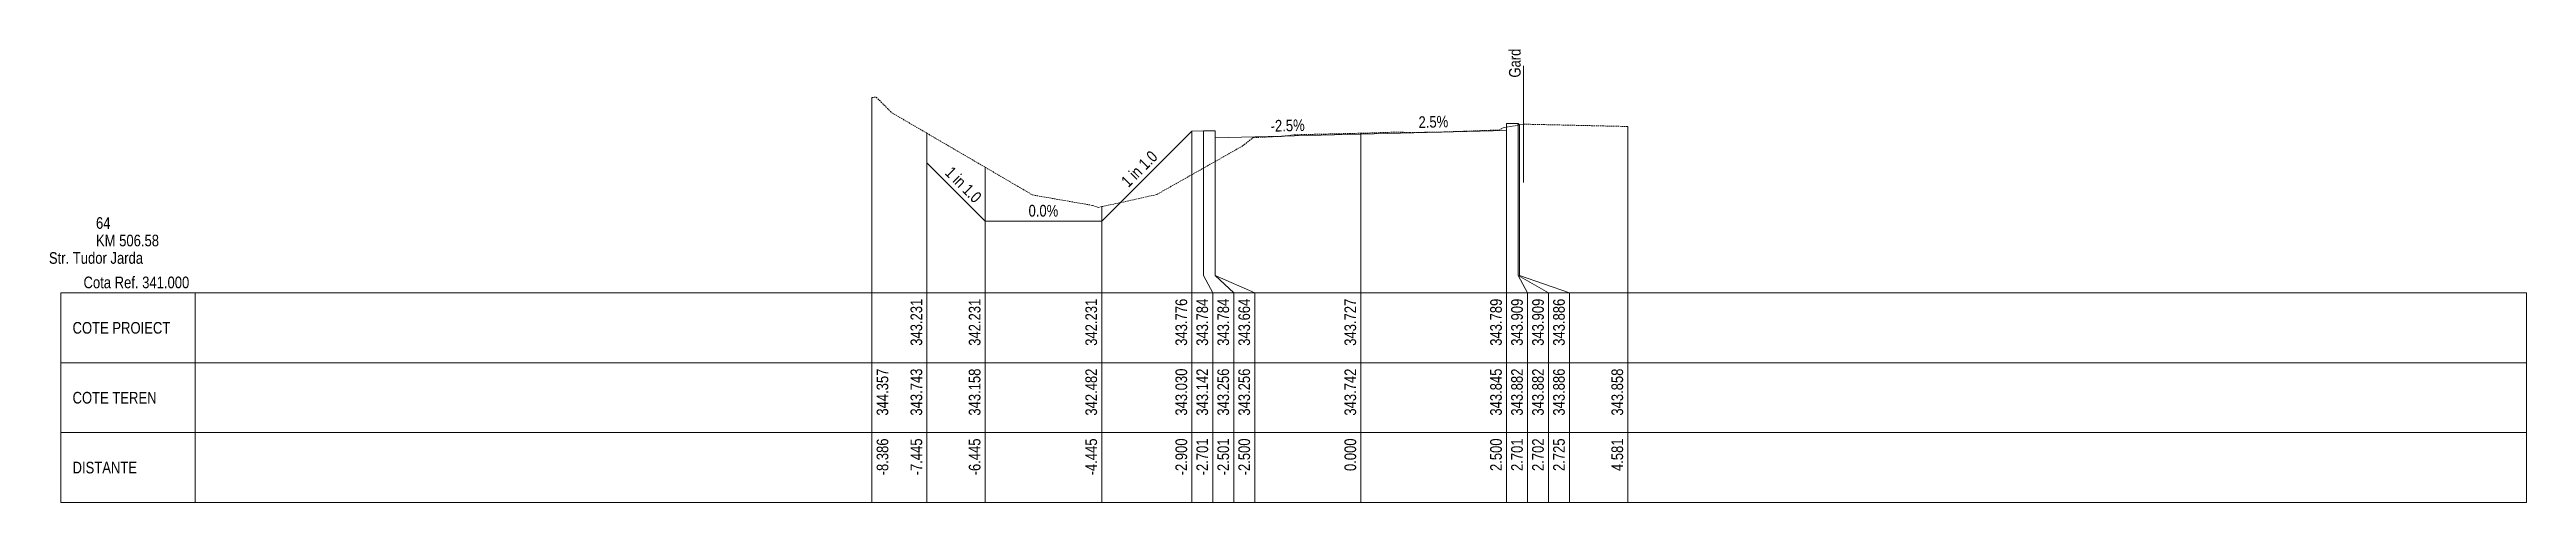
# Paper-space layout 'Str. Tudor Jarda-XS-1' of a CAD drawing. Extents: x 5 to 860, y 10 to 5944.
# Drawn here: x 435 to 860, y 106 to 183.8 of the extents above; entities that cross this region are included whole.
import ezdxf
from ezdxf.enums import TextEntityAlignment as Align

# ---------------------------------------------------------------- set-up
doc = ezdxf.new("R2010")
doc.units = 0
doc.linetypes.add('DASHED2', pattern=[0.375, 0.25, -0.125])
doc.layers.add('ARD-No Plot', color=1, linetype='Continuous', lineweight=0, plot=False)
for name, color, linetype, lineweight in [('DESIGN-TEXT', 7, 'Continuous', 0), ('EXISTING-TEXT', 7, 'Continuous', 0), ('LINES', 7, 'Continuous', 0), ('Text', 7, 'Continuous', 0), ('X-RL', 7, 'Continuous', 0), ('XPLOT-DESIGN', 5, 'Continuous', 0), ('XPLOT-EXISTING', 3, 'DASHED2', 0), ('XPLOT-GRADE', 7, 'Continuous', 0), ('XPLOT-KM', 7, 'Continuous', 0), ('XPLOT-TITLE', 7, 'Continuous', 0)]:
    doc.layers.add(name, color=color, linetype=linetype, lineweight=lineweight)
doc.styles.add('Arial', font='arial.ttf', dxfattribs={"width": 0.8})

psp = doc.layouts.new('Str. Tudor Jarda-XS-1')

# ---------------------------------------------------------------- texts
at = {"layer": 'ARD-No Plot', "style": 'Arial', "width": 0.8}
psp.add_text('Str. Tudor Jarda', height=2, dxfattribs=at).set_placement((443, 147), align=Align.CENTER)
at = {"layer": 'DESIGN-TEXT', "style": 'Arial', "width": 0.8}
for s, p in [('343.231', (584.749, 141)), ('342.231', (594.749, 141)), ('342.231', (614.749, 141)), ('343.776', (630.2, 141)), ('343.784', (633.8, 141)), ('343.784', (637.4, 141)), ('343.664', (641, 141)), ('343.727', (659.2, 141)), ('343.789', (684.2, 141)), ('343.909', (687.8, 141)), ('343.909', (691.4, 141)), ('343.886', (695, 141))]:
    psp.add_text(s, height=2, rotation=90, dxfattribs=at).set_placement(p, align=Align.RIGHT)
at = {"layer": 'EXISTING-TEXT', "style": 'Arial', "width": 0.8}
for s, p in [('344.357', (578.935, 129)), ('343.743', (584.749, 129)), ('343.158', (594.749, 129)), ('342.482', (614.749, 129)), ('343.030', (630.2, 129)), ('343.142', (633.8, 129)), ('343.256', (637.4, 129)), ('343.256', (641, 129)), ('343.742', (659.2, 129)), ('343.742', (659.2, 129)), ('343.845', (684.2, 129)), ('343.882', (687.8, 129)), ('343.882', (691.4, 129)), ('343.886', (695, 129)), ('343.858', (705.009, 129))]:
    psp.add_text(s, height=2, rotation=90, dxfattribs=at).set_placement(p, align=Align.RIGHT)
at = {"layer": 'Text', "style": 'Arial', "width": 0.8}
psp.add_text('Gard', height=2, rotation=90, dxfattribs=at).set_placement((687.432, 178.982))
for s, p in [('-8.386', (578.935, 117)), ('-8.386', (578.935, 117)), ('-7.445', (584.749, 117)), ('-7.445', (584.749, 117)), ('-7.445', (584.749, 117)), ('-6.445', (594.749, 117)), ('-6.445', (594.749, 117)), ('-6.445', (594.749, 117)), ('-4.445', (614.749, 117)), ('-4.445', (614.749, 117)), ('-4.445', (614.749, 117)), ('-2.900', (630.2, 117)), ('-2.900', (630.2, 117)), ('-2.900', (630.2, 117)), ('-2.701', (633.8, 117)), ('-2.701', (633.8, 117)), ('-2.701', (633.8, 117)), ('-2.501', (637.4, 117)), ('-2.501', (637.4, 117)), ('-2.501', (637.4, 117)), ('-2.500', (641, 117)), ('-2.500', (641, 117)), ('-2.500', (641, 117)), ('0.000', (659.2, 117)), ('0.000', (659.2, 117)), ('0.000', (659.2, 117)), ('2.500', (684.2, 117)), ('2.500', (684.2, 117)), ('2.500', (684.2, 117)), ('2.701', (687.8, 117)), ('2.701', (687.8, 117)), ('2.701', (687.8, 117)), ('2.702', (691.4, 117)), ('2.702', (691.4, 117)), ('2.702', (691.4, 117)), ('2.725', (695, 117)), ('2.725', (695, 117)), ('2.725', (695, 117)), ('4.581', (705.009, 117)), ('4.581', (705.009, 117))]:
    psp.add_text(s, height=2, rotation=90, dxfattribs=at).set_placement(p, align=Align.RIGHT)
at = {"layer": 'X-RL', "style": 'Arial', "width": 0.8}
psp.add_text('Cota Ref. 341.000', height=2, dxfattribs=at).set_placement((459, 142.8), align=Align.RIGHT)
at = {"layer": 'XPLOT-GRADE', "style": 'Arial', "width": 0.8}
for s, rotation, p in [('-2.5%', 1.4321, (647.48, 169.755)), ('2.5%', 1.4321, (672.48, 170.38)), ('1 in 1.0', 45, (622.709, 162.603)), ('1 in 1.0', 315, (591.115, 159.878)), ('0.0%', 0, (605.549, 155.112))]:
    psp.add_text(s, height=2, rotation=rotation, dxfattribs=at).set_placement(p, align=Align.CENTER)
at = {"layer": 'XPLOT-KM', "style": 'Arial', "width": 0.8}
for s, p in [('64', (443, 153)), ('KM 506.58', (443, 150))]:
    psp.add_text(s, height=2, dxfattribs=at).set_placement(p)
at = {"layer": 'XPLOT-TITLE', "style": 'Arial', "width": 0.8}
for s, p in [('COTE PROIECT', (438.982, 135)), ('COTE TEREN', (438.982, 123)), ('DISTANTE', (438.982, 111))]:
    psp.add_text(s, height=2, dxfattribs=at).set_placement(p)

# ---------------------------------------------------------------- linework, layer by layer
at = {"layer": 'LINES'}
for p, q in [((687.932, 180.982), (687.932, 160.982)), ((576.135, 145), (576.135, 175.571)), ((576.135, 145), (576.135, 175.571)), ((685, 145), (685, 170.454)), ((685, 145), (685, 170.454)), ((685, 145), (685, 170.454)), ((687.01, 145), (687.01, 171.093)), ((687.01, 145), (687.01, 171.093)), ((687.01, 145), (687.01, 171.093)), ((687.02, 145), (687.02, 171.093)), ((687.02, 145), (687.02, 171.093)), ((687.02, 145), (687.02, 171.093)), ((687.253, 145), (687.253, 170.859)), ((687.253, 145), (687.253, 170.859)), ((687.253, 145), (687.253, 170.859)), ((705.809, 145), (705.809, 170.579)), ((705.809, 145), (705.809, 170.579)), ((585.549, 145), (585.549, 169.43)), ((585.549, 145), (585.549, 169.43)), ((585.549, 145), (585.549, 169.43)), ((631, 145), (631, 169.763)), ((631, 145), (631, 169.763)), ((631, 145), (631, 169.763)), ((632.99, 145), (632.99, 169.843)), ((632.99, 145), (632.99, 169.843)), ((632.99, 145), (632.99, 169.843)), ((634.99, 145), (634.99, 169.843)), ((634.99, 145), (634.99, 169.843)), ((634.99, 145), (634.99, 169.843)), ((635, 145), (635, 168.643)), ((635, 145), (635, 168.643)), ((635, 145), (635, 168.643)), ((660, 145), (660, 169.424)), ((660, 145), (660, 169.424)), ((660, 145), (660, 169.424)), ((595.549, 145), (595.549, 163.582)), ((595.549, 145), (595.549, 163.582)), ((595.549, 145), (595.549, 163.582)), ((615.549, 145), (615.549, 156.815)), ((615.549, 145), (615.549, 156.815)), ((615.549, 145), (615.549, 156.815)), ((576.135, 142), (576.135, 145)), ((576.135, 142), (576.135, 145)), ((585.549, 142), (585.549, 145)), ((585.549, 142), (585.549, 145)), ((585.549, 142), (585.549, 145)), ((595.549, 142), (595.549, 145)), ((595.549, 142), (595.549, 145)), ((595.549, 142), (595.549, 145)), ((615.549, 142), (615.549, 145)), ((615.549, 142), (615.549, 145)), ((615.549, 142), (615.549, 145)), ((631, 142), (631, 145)), ((631, 142), (631, 145)), ((631, 142), (631, 145)), ((634.6, 142), (632.99, 145)), ((634.6, 142), (632.99, 145)), ((634.6, 142), (632.99, 145)), ((638.2, 142), (634.99, 145)), ((638.2, 142), (634.99, 145)), ((638.2, 142), (634.99, 145)), ((641.8, 142), (635, 145)), ((641.8, 142), (635, 145)), ((641.8, 142), (635, 145)), ((660, 142), (660, 145)), ((660, 142), (660, 145)), ((660, 142), (660, 145)), ((685, 142), (685, 145)), ((685, 142), (685, 145)), ((685, 142), (685, 145)), ((688.6, 142), (687.01, 145)), ((688.6, 142), (687.01, 145)), ((688.6, 142), (687.01, 145)), ((692.2, 142), (687.02, 145)), ((692.2, 142), (687.02, 145)), ((692.2, 142), (687.02, 145)), ((695.8, 142), (687.253, 145)), ((695.8, 142), (687.253, 145)), ((695.8, 142), (687.253, 145)), ((705.809, 142), (705.809, 145)), ((705.809, 142), (705.809, 145)), ((436.982, 130), (436.982, 142)), ((436.982, 142), (460, 142)), ((460, 106), (460, 142)), ((460, 142), (860, 142)), ((576.135, 106), (576.135, 142)), ((576.135, 106), (576.135, 142)), ((585.549, 106), (585.549, 142)), ((585.549, 106), (585.549, 142)), ((585.549, 106), (585.549, 142)), ((595.549, 106), (595.549, 142)), ((595.549, 106), (595.549, 142)), ((595.549, 106), (595.549, 142)), ((615.549, 106), (615.549, 142)), ((615.549, 106), (615.549, 142)), ((615.549, 106), (615.549, 142)), ((631, 106), (631, 142)), ((631, 106), (631, 142)), ((631, 106), (631, 142)), ((634.6, 106), (634.6, 142)), ((634.6, 106), (634.6, 142)), ((634.6, 106), (634.6, 142)), ((638.2, 106), (638.2, 142)), ((638.2, 106), (638.2, 142)), ((638.2, 106), (638.2, 142)), ((641.8, 106), (641.8, 142)), ((641.8, 106), (641.8, 142)), ((641.8, 106), (641.8, 142)), ((660, 106), (660, 142)), ((660, 106), (660, 142)), ((660, 106), (660, 142)), ((685, 106), (685, 142)), ((685, 106), (685, 142)), ((685, 106), (685, 142)), ((688.6, 106), (688.6, 142)), ((688.6, 106), (688.6, 142)), ((688.6, 106), (688.6, 142)), ((692.2, 106), (692.2, 142)), ((692.2, 106), (692.2, 142)), ((692.2, 106), (692.2, 142)), ((695.8, 106), (695.8, 142)), ((695.8, 106), (695.8, 142)), ((695.8, 106), (695.8, 142)), ((705.809, 106), (705.809, 142)), ((705.809, 106), (705.809, 142)), ((860, 106), (860, 142)), ((436.982, 118), (436.982, 130)), ((436.982, 130), (460, 130)), ((460, 130), (436.982, 130)), ((460, 130), (860, 130)), ((436.982, 106), (436.982, 118)), ((436.982, 118), (460, 118)), ((460, 118), (436.982, 118)), ((460, 118), (860, 118)), ((460, 106), (436.982, 106)), ((460, 106), (860, 106))]:
    psp.add_line(p, q, dxfattribs=at)
at = {"layer": 'XPLOT-DESIGN'}
for p, q in [((685, 169.893), (685.01, 171.093)), ((685.01, 171.093), (687.01, 171.093)), ((687.01, 171.093), (687.02, 171.093)), ((687.02, 171.093), (687.253, 170.859)), ((615.549, 154.312), (631, 169.763)), ((631, 169.763), (632.99, 169.843)), ((632.99, 169.843), (634.99, 169.843)), ((634.99, 169.843), (635, 168.643)), ((635, 168.643), (660, 169.268)), ((660, 169.268), (685, 169.893)), ((585.549, 164.312), (595.549, 154.312)), ((595.549, 154.312), (615.549, 154.312))]:
    psp.add_line(p, q, dxfattribs=at)
at = {"layer": 'XPLOT-EXISTING'}
for p, q in [((576.135, 175.571), (576.867, 175.609)), ((576.867, 175.609), (579.529, 172.95)), ((579.529, 172.95), (585.549, 169.43)), ((683.667, 169.975), (684.452, 170.355)), ((684.452, 170.355), (685, 170.454)), ((685, 170.454), (687.01, 170.816)), ((687.01, 170.816), (687.02, 170.817)), ((687.02, 170.817), (687.253, 170.859)), ((687.253, 170.859), (687.932, 170.982)), ((687.932, 170.982), (705.809, 170.579)), ((585.549, 169.43), (595.549, 163.582)), ((635, 164.561), (639.667, 167.202)), ((639.667, 167.202), (641.536, 168.669)), ((641.536, 168.669), (646.644, 168.901)), ((646.644, 168.901), (648.647, 169.157)), ((648.647, 169.157), (660, 169.424)), ((660, 169.424), (661.085, 169.449)), ((660, 169.424), (660, 169.424)), ((661.085, 169.449), (666.289, 169.626)), ((666.289, 169.626), (668.358, 169.544)), ((668.358, 169.544), (673.961, 169.626)), ((673.961, 169.626), (683.667, 169.975)), ((595.549, 163.582), (603.691, 158.821)), ((624.984, 158.892), (631, 162.297)), ((631, 162.297), (632.99, 163.423)), ((632.99, 163.423), (634.99, 164.555)), ((634.99, 164.555), (635, 164.561)), ((603.691, 158.821), (613.985, 157.02)), ((615.549, 156.815), (621.83, 158.174)), ((621.83, 158.174), (624.984, 158.892)), ((613.985, 157.02), (614.949, 156.685)), ((614.949, 156.685), (615.549, 156.815))]:
    psp.add_line(p, q, dxfattribs=at)

psp.set_redraw_order([(e.dxf.handle, doc.entitydb.next_handle()) for e in psp.query("TEXT MTEXT ATTDEF DIMENSION ARC_DIMENSION")])  # texts and dimensions are drawn at this point

doc.saveas('drawing.dxf')
